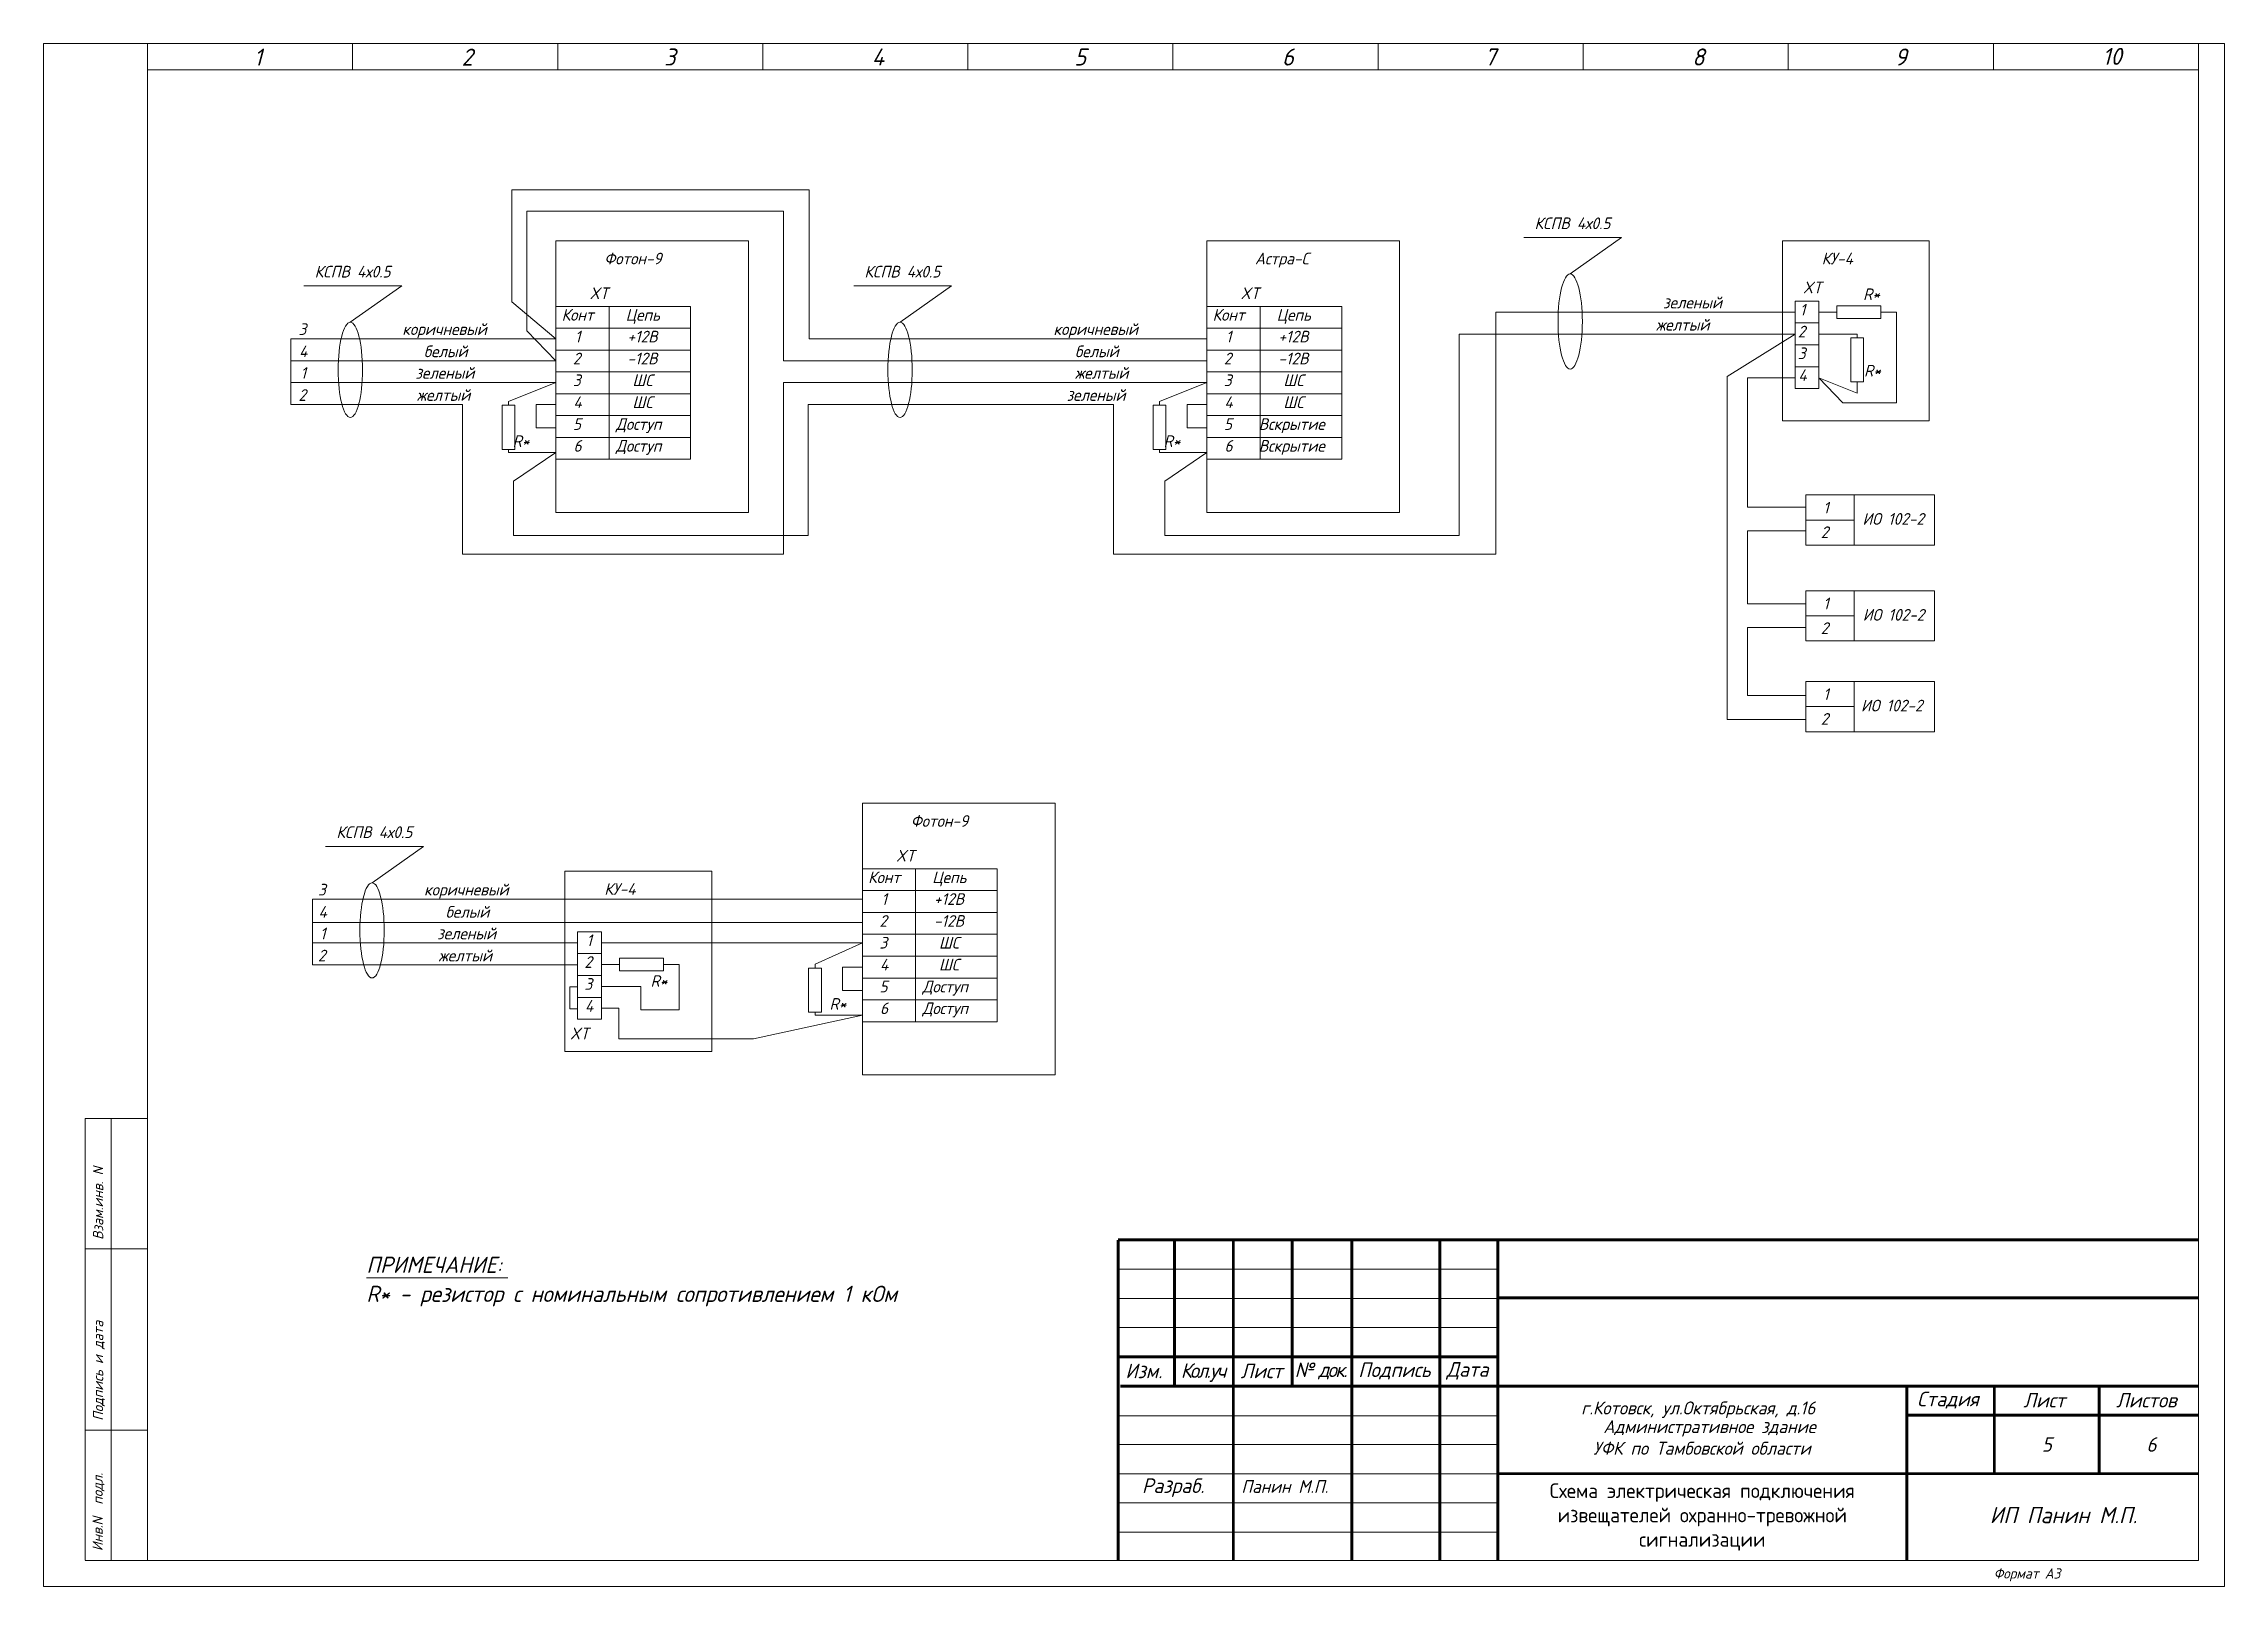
# Model space of a CAD drawing. Header units: inches. Extents: x -24 to 3888, y 393 to 1828.
# Drawn here: x 12.1 to 146.5, y 1161.6 to 1256.7 of the extents above; entities that cross this region are included whole.
import ezdxf

# ---------------------------------------------------------------- set-up
doc = ezdxf.new("R2010")
doc.units = ezdxf.units.IN
doc.header["$MEASUREMENT"] = 0
doc.linetypes.add('Caddy_Solid', pattern=[0])
doc.layers.add('DESC', color=7, linetype='Continuous')
doc.styles.get("Standard").update_dxf_attribs({"font": 'GOST_Common Italic_0.ttf'})

msp = doc.modelspace()

# ---------------------------------------------------------------- texts
at = {"layer": 'DESC', "lineweight": 15}
for s, height, p in [('1', 1.05, (25.02, 1255.32)), ('2', 1.05, (37.82, 1255.32)), ('3', 1.05, (50.3, 1255.33)), ('4', 1.05, (63.1, 1255.33)), ('5', 1.05, (75.58, 1255.33)), ('6', 1.05, (88.38, 1255.33)), ('7', 1.05, (100.86, 1255.33)), ('8', 1.05, (113.66, 1255.33)), ('9', 1.05, (126.14, 1255.33)), ('10', 1.048, (138.94, 1255.37)), ('Формат А3', 0.629, (132.24, 1162.12))]:
    msp.add_text(s, height=height, dxfattribs=at).set_placement(p)
for s, p in [('Взам.инв. N', (15.73, 1182.99)), ('Подпись и дата', (15.73, 1171.84)), ('Инв.N  подл.', (15.7, 1163.81))]:
    msp.add_text(s, height=0.6288, rotation=90, dxfattribs=at).set_placement(p)
at = {"layer": 'DESC', "color": 0, "lineweight": 15, "attachment_point": 1}
for s, width, heights, insert, char_height in [('КСПВ 4х0.5', 11.8019, [0.819], (103.94, 1245.97), 0.72), ('\\pi2.981;Фотон-9', 9.8953, [1.61], (43.63, 1243.8), 0.72), ('\\pi2.96136;Астра-С', 9.8953, [1.61], (83.75, 1243.8), 0.72), ('\\pi2.78066;КУ-4', 7.7595, [1.61], (118.86, 1243.8), 0.72), ('КСПВ 4х0.5', 7.3081, [1.09], (28.76, 1242.99), 0.72), ('КСПВ 4х0.5', 9.4651, [1.09], (62.64, 1242.99), 0.72), ('\\pi1.31405;XT', 2.603, [4.06], (119.17, 1242.02), 0.72), ('\\pi1.31405;XT', 2.603, [4.06], (44.39, 1241.66), 0.72), ('\\pi1.31405;XT', 2.603, [4.06], (84.51, 1241.66), 0.72), ('зеленый', 2.603, [0.786], (111.86, 1241.09), 0.72), ('\\pi1.17084;1', 2.603, [4.06], (119.12, 1240.65), 0.72), ('\\pi0.80102;R*', 2.603, [4.06], (123.39, 1241.6), 0.72), ('\\pi1.04621;3', 2.603, [0.786], (26.72, 1239.45), 0.72), ('\\pi-1.32761;коричневый', 2.603, [0.786], (35.49, 1239.45), 0.72), ('\\pi0.35132;Конт', 2.603, [4.06], (43.63, 1240.33), 0.72), ('\\pi1.02068;Цепь', 4.1599, [4.06], (46.91, 1240.33), 0.72), ('\\pi-1.32761;коричневый', 2.603, [0.786], (75.62, 1239.45), 0.72), ('\\pi0.35132;Конт', 2.603, [4.06], (83.75, 1240.33), 0.72), ('\\pi1.02068;Цепь', 4.1599, [4.06], (87.03, 1240.33), 0.72), ('\\pi-0.43252;желтый', 2.603, [0.786], (111.86, 1239.72), 0.72), ('\\pi1.04593;2', 2.603, [4.06], (119.12, 1239.3), 0.72), ('\\pi1.07921;4', 2.603, [0.786], (26.72, 1238.08), 0.72), ('белый', 2.603, [0.786], (35.49, 1238.08), 0.72), ('\\pi1.17084;1', 2.603, [4.06], (43.63, 1238.99), 0.72), ('\\pi1.12649;+12В', 4.1599, [4.06], (46.91, 1238.99), 0.72), ('белый', 2.603, [0.786], (75.62, 1238.08), 0.72), ('\\pi1.17084;1', 2.603, [4.06], (83.75, 1238.99), 0.72), ('\\pi1.12649;+12В', 4.1599, [4.06], (87.03, 1238.99), 0.72), ('\\pi1.04621;3', 2.603, [4.06], (119.12, 1237.96), 0.72), ('\\pi1.17084;1', 2.603, [0.786], (26.72, 1236.75), 0.72), ('\\pi-0.52088;зеленый', 2.603, [0.786], (35.49, 1236.75), 0.72), ('\\pi1.04593;2', 2.603, [4.06], (43.63, 1237.64), 0.72), ('\\pi1.12186;-12В', 4.1599, [4.06], (46.91, 1237.64), 0.72), ('желтый', 2.603, [0.786], (75.62, 1236.75), 0.72), ('\\pi1.04593;2', 2.603, [4.06], (83.75, 1237.64), 0.72), ('\\pi1.12186;-12В', 4.1599, [4.06], (87.03, 1237.64), 0.72), ('\\pi1.07921;4', 2.603, [4.06], (119.12, 1236.61), 0.72), ('\\pi0.80102;R*', 2.603, [4.06], (123.45, 1236.89), 0.72), ('\\pi1.04593;2', 2.603, [0.786], (26.72, 1235.39), 0.72), ('\\pi-0.43252;желтый', 2.603, [0.786], (35.49, 1235.39), 0.72), ('\\pi1.04621;3', 2.603, [4.06], (43.63, 1236.3), 0.72), ('\\pi1.43549;ШС', 4.1599, [4.06], (46.91, 1236.3), 0.72), ('\\pi-0.52088;зеленый', 2.603, [0.786], (75.62, 1235.39), 0.72), ('\\pi1.04621;3', 2.603, [4.06], (83.75, 1236.3), 0.72), ('\\pi1.43549;ШС', 4.1599, [4.06], (87.03, 1236.3), 0.72), ('\\pi1.07921;4', 2.603, [4.06], (43.63, 1234.95), 0.72), ('\\pi1.43549;ШС', 4.1599, [4.06], (46.91, 1234.95), 0.72), ('\\pi1.07921;4', 2.603, [4.06], (83.75, 1234.95), 0.72), ('\\pi1.43549;ШС', 4.1599, [4.06], (87.03, 1234.95), 0.72), ('\\pi0.80102;R*', 2.603, [4.06], (40.16, 1232.55), 0.72), ('\\pi1.04839;5', 2.603, [4.06], (43.63, 1233.6), 0.72), ('\\pi0.41768;Доступ', 4.1599, [4.06], (46.91, 1233.6), 0.72), ('\\pi0.80102;R*', 2.603, [4.06], (80.28, 1232.55), 0.72), ('\\pi1.04839;5', 2.603, [4.06], (83.75, 1233.6), 0.72), ('\\pi-0.08632;Вскрытие', 4.1599, [4.06], (87.03, 1233.6), 0.72), ('\\pi1.08384;6', 2.603, [4.06], (43.63, 1232.26), 0.72), ('\\pi0.41768;Доступ', 4.1599, [4.06], (46.91, 1232.26), 0.72), ('\\pi1.08384;6', 2.603, [4.06], (83.75, 1232.26), 0.72), ('\\pi-0.08632;Вскрытие', 4.1599, [4.06], (87.03, 1232.26), 0.72), ('\\pi1.17084;1', 2.603, [4.06], (120.56, 1228.45), 0.72), ('\\pi0.27252;ИО 102-2', 4.4347, [3.31], (123.88, 1227.76), 0.72), ('\\pi1.04593;2', 2.603, [4.06], (120.54, 1226.94), 0.72), ('\\pi1.17084;1', 2.603, [4.06], (120.56, 1222.55), 0.72), ('\\pi0.27252;ИО 102-2', 4.4347, [3.31], (123.9, 1221.85), 0.72), ('\\pi1.04593;2', 2.603, [4.06], (120.54, 1221.03), 0.72), ('\\pi1.17084;1', 2.603, [4.06], (120.56, 1216.96), 0.72), ('\\pi1.04593;2', 2.603, [4.06], (120.54, 1215.44), 0.72), ('\\pi0.27252;ИО 102-2', 4.4347, [3.31], (123.79, 1216.26), 0.72), ('\\pi2.981;Фотон-9', 9.8953, [1.61], (62.52, 1209.15), 0.72), ('\\pi1.31405;XT', 2.603, [4.06], (63.28, 1207.01), 0.72), ('\\pi0.35132;Конт', 2.603, [4.06], (62.52, 1205.68), 0.72), ('\\pi1.02068;Цепь', 4.1599, [4.06], (65.8, 1205.68), 0.72), ('\\pi1.04621;3', 2.603, [0.786], (27.92, 1204.92), 0.72), ('\\pi-1.32761;коричневый', 2.603, [0.786], (36.83, 1204.92), 0.72), ('\\pi2.78066;КУ-4', 7.7595, [1.61], (43.83, 1204.96), 0.72), ('\\pi1.17084;1', 2.603, [4.06], (62.52, 1204.34), 0.72), ('\\pi1.12649;+12В', 4.1599, [4.06], (65.8, 1204.34), 0.72), ('\\pi1.07921;4', 2.603, [0.786], (27.92, 1203.55), 0.72), ('белый', 2.603, [0.786], (36.83, 1203.55), 0.72), ('\\pi1.04593;2', 2.603, [4.06], (62.52, 1202.99), 0.72), ('\\pi1.12186;-12В', 4.1599, [4.06], (65.8, 1202.99), 0.72), ('\\pi1.17084;1', 2.603, [0.786], (27.92, 1202.22), 0.72), ('\\pi-0.52088;зеленый', 2.603, [0.786], (36.83, 1202.22), 0.72), ('\\pi1.17084;1', 2.603, [4.06], (44.34, 1201.8), 0.72), ('\\pi1.04621;3', 2.603, [4.06], (62.52, 1201.65), 0.72), ('\\pi1.43549;ШС', 4.1599, [4.06], (65.8, 1201.65), 0.72), ('\\pi1.04593;2', 2.603, [0.786], (27.92, 1200.86), 0.72), ('\\pi-0.43252;желтый', 2.603, [0.786], (36.83, 1200.86), 0.72), ('\\pi1.04593;2', 2.603, [4.06], (44.34, 1200.46), 0.72), ('\\pi1.07921;4', 2.603, [4.06], (62.52, 1200.3), 0.72), ('\\pi1.43549;ШС', 4.1599, [4.06], (65.8, 1200.3), 0.72), ('\\pi1.04621;3', 2.603, [4.06], (44.34, 1199.11), 0.72), ('\\pi0.80102;R*', 2.603, [4.06], (48.66, 1199.29), 0.72), ('\\pi1.04839;5', 2.603, [4.06], (62.52, 1198.95), 0.72), ('\\pi0.41768;Доступ', 4.1599, [4.06], (65.8, 1198.95), 0.72), ('\\pi1.07921;4', 2.603, [4.06], (44.34, 1197.76), 0.72), ('\\pi0.80102;R*', 2.603, [4.06], (59.69, 1197.88), 0.72), ('\\pi1.08384;6', 2.603, [4.06], (62.52, 1197.61), 0.72), ('\\pi0.41768;Доступ', 4.1599, [4.06], (65.8, 1197.61), 0.72), ('\\pi1.31405;XT', 2.603, [4.06], (43.19, 1196.06), 0.72), ('ПРИМЕЧАНИЕ:', 12.0546, [0.819], (31.95, 1181.95), 1), ('R* - резистор с номинальным сопротивлением 1 кОм', 34.4536, [0.857], (31.95, 1180.16), 1), ('\\pi21.61715;г.Котовск, ул.Октябрьская, д.16', 59.1919, [0], (85.2, 1173.03), 0.8), ('\\pi22.62291; Административное здание \\P\\pi22.49473;УФК по Тамбовской области', 59.1919, [0], (85.07, 1171.88), 0.8)]:
    msp.add_mtext_dynamic_manual_height_columns(s, width=width, gutter_width=1, heights=heights, dxfattribs=dict(at, insert=insert, char_height=char_height))
at = {"layer": 'DESC', "color": 0, "lineweight": 15}
note = msp.add_mtext_dynamic_manual_height_columns('КСПВ ', width=4.7916, gutter_width=1, heights=[0.819, 0], dxfattribs=dict(at, insert=(30.1, 1208.46), char_height=0.72, attachment_point=1))
for column, words in zip(note.columns.linked_columns, ['4х0.5']):
    column.text = words
at = {"layer": 'DESC', "color": 0, "lineweight": 15, "char_height": 0.9, "attachment_point": 5}
for s, insert, width in [('Изм.', (79.86, 1174.91), 3.4805), ('{\\T0.85;Кол.уч}', (83.5, 1174.81), 3.6119), ('Лист', (87.12, 1174.91), 3.6273), ('{\\T0.85;№ док.}', (90.77, 1174.91), 3.6803), ('Подпись', (95.31, 1174.91), 5.4), ('Дата', (99.81, 1174.91), 3.6), ('Стадия', (129.42, 1173.11), 5.4), ('Лист', (135.36, 1173.11), 6.48), ('Листов', (141.65, 1173.11), 6.0943), ('5', (135.51, 1170.38), 6.4543), ('6', (141.96, 1170.38), 6.4543), ('Разраб.', (81.67, 1167.72), 7.0924)]:
    msp.add_mtext(s, dxfattribs=dict(at, insert=insert, width=width))
at = {"layer": 'DESC', "lineweight": 15, "attachment_point": 5}
for s, insert, char_height, width in [('Панин М.П.', (88.55, 1167.79), 0.787, 6.3), ('{\\fGOST Common|b0|i0|c204|p34;Схема электрическая подключения извещателей охранно-тревожной сигнализации}', (114.28, 1165.91), 0.9, 25.2)]:
    msp.add_mtext(s, dxfattribs=dict(at, insert=insert, char_height=char_height, width=width))
at = {"layer": 'DESC', "lineweight": 15, "insert": (127.19, 1166.53), "char_height": 1, "attachment_point": 1}
msp.add_mtext_dynamic_manual_height_columns('\\pi4.80835;ИП Панин М.П.', width=17.9743, gutter_width=1, heights=[1.74], dxfattribs=at)

# ---------------------------------------------------------------- linework, layer by layer
at = {"layer": 'DESC', "linetype": 'Caddy_Solid', "lineweight": 15}
for p, q in [((18.46, 1255.08), (18.46, 1256.68)), ((31.1, 1255.08), (31.1, 1256.68)), ((43.74, 1255.08), (43.74, 1256.68)), ((56.38, 1255.08), (56.38, 1256.68)), ((69.02, 1255.08), (69.02, 1256.68)), ((81.66, 1255.08), (81.66, 1256.68)), ((94.3, 1255.08), (94.3, 1256.68)), ((106.94, 1255.08), (106.94, 1256.68)), ((119.58, 1255.08), (119.58, 1256.68)), ((132.22, 1255.08), (132.22, 1256.68)), ((144.86, 1255.08), (144.86, 1256.68)), ((18.46, 1255.06), (144.86, 1255.06)), ((18.46, 1255.06), (18.46, 1163.24)), ((144.86, 1255.06), (144.86, 1163.24)), ((14.62, 1163.26), (14.62, 1190.46)), ((14.62, 1190.46), (18.46, 1190.46)), ((16.22, 1190.46), (16.22, 1163.26)), ((14.62, 1182.44), (18.46, 1182.44)), ((14.62, 1171.26), (18.46, 1171.26)), ((144.86, 1163.24), (14.62, 1163.24))]:
    msp.add_line(p, q, dxfattribs=at)
at = {"layer": 'DESC', "color": 0, "lineweight": 15}
for p, q in [((40.92, 1240.77), (40.92, 1247.67)), ((40.92, 1247.67), (59.23, 1247.67)), ((59.23, 1247.67), (59.23, 1238.5)), ((41.84, 1238.98), (41.84, 1246.36)), ((41.84, 1246.36), (57.65, 1246.36)), ((57.65, 1246.36), (57.65, 1237.14)), ((109.31, 1244.73), (103.28, 1244.73)), ((106.14, 1242.5), (109.31, 1244.73)), ((34.13, 1241.75), (28.1, 1241.75)), ((30.96, 1239.51), (34.13, 1241.75)), ((43.63, 1238.5), (40.92, 1240.77)), ((68.01, 1241.75), (61.99, 1241.75)), ((64.84, 1239.51), (68.01, 1241.75)), ((120, 1240.81), (121.46, 1240.81)), ((120, 1240.81), (120, 1235.43)), ((121.46, 1240.81), (121.46, 1239.47)), ((125.29, 1240.53), (122.57, 1240.53)), ((122.57, 1240.53), (122.57, 1239.75)), ((125.29, 1239.75), (125.29, 1240.53)), ((43.63, 1240.49), (46.91, 1240.49)), ((46.91, 1240.49), (46.91, 1239.15)), ((46.91, 1240.49), (51.93, 1240.49)), ((51.93, 1240.49), (51.93, 1239.15)), ((83.75, 1240.49), (87.03, 1240.49)), ((87.03, 1240.49), (87.03, 1239.15)), ((87.03, 1240.49), (92.06, 1240.49)), ((92.06, 1240.49), (92.06, 1239.15)), ((101.56, 1225.23), (101.56, 1240.14)), ((101.56, 1240.14), (108.5, 1240.14)), ((120, 1240.14), (108.5, 1240.14)), ((121.46, 1239.47), (120, 1239.47)), ((120, 1239.47), (121.46, 1239.47)), ((122.38, 1240.14), (121.46, 1240.14)), ((121.46, 1239.47), (121.46, 1238.12)), ((122.57, 1240.14), (122.38, 1240.14)), ((122.57, 1239.75), (125.29, 1239.75)), ((125.29, 1240.14), (125.53, 1240.14)), ((125.53, 1240.14), (126.25, 1240.14)), ((126.25, 1240.14), (126.25, 1234.55)), ((43.63, 1238.5), (27.29, 1238.5)), ((27.29, 1238.5), (27.29, 1234.45)), ((43.63, 1237.14), (41.84, 1238.98)), ((46.91, 1239.15), (43.63, 1239.15)), ((43.63, 1239.15), (46.91, 1239.15)), ((51.93, 1239.15), (46.91, 1239.15)), ((46.91, 1239.15), (46.91, 1237.8)), ((46.91, 1239.15), (51.93, 1239.15)), ((51.93, 1239.15), (51.93, 1237.8)), ((59.23, 1238.5), (72.26, 1238.5)), ((83.75, 1238.5), (72.26, 1238.5)), ((87.03, 1239.15), (83.75, 1239.15)), ((83.75, 1239.15), (87.03, 1239.15)), ((92.06, 1239.15), (87.03, 1239.15)), ((87.03, 1239.15), (87.03, 1237.8)), ((87.03, 1239.15), (92.06, 1239.15)), ((92.06, 1239.15), (92.06, 1237.8)), ((99.29, 1226.37), (99.29, 1238.78)), ((99.29, 1238.78), (108.5, 1238.78)), ((120, 1238.78), (108.5, 1238.78)), ((120, 1238.78), (115.81, 1236.17)), ((121.46, 1238.12), (120, 1238.12)), ((120, 1238.12), (121.46, 1238.12)), ((121.46, 1238.79), (123.83, 1238.79)), ((121.46, 1238.12), (121.46, 1236.77)), ((124.22, 1238.56), (123.44, 1238.56)), ((123.44, 1238.56), (123.44, 1235.84)), ((123.83, 1238.79), (123.83, 1238.73)), ((123.83, 1238.56), (123.83, 1238.74)), ((124.22, 1235.84), (124.22, 1238.56)), ((43.63, 1237.14), (27.29, 1237.14)), ((46.91, 1237.8), (43.63, 1237.8)), ((43.63, 1237.8), (46.91, 1237.8)), ((51.93, 1237.8), (46.91, 1237.8)), ((46.91, 1237.8), (46.91, 1236.46)), ((46.91, 1237.8), (51.93, 1237.8)), ((51.93, 1237.8), (51.93, 1236.46)), ((57.65, 1237.14), (72.65, 1237.14)), ((83.75, 1237.14), (72.26, 1237.14)), ((87.03, 1237.8), (83.75, 1237.8)), ((83.75, 1237.8), (87.03, 1237.8)), ((92.06, 1237.8), (87.03, 1237.8)), ((87.03, 1237.8), (87.03, 1236.46)), ((87.03, 1237.8), (92.06, 1237.8)), ((92.06, 1237.8), (92.06, 1236.46)), ((121.46, 1236.77), (120, 1236.77)), ((120, 1236.77), (121.46, 1236.77)), ((121.46, 1236.77), (121.46, 1235.43)), ((43.63, 1235.81), (27.29, 1235.81)), ((40.71, 1234.64), (43.63, 1235.81)), ((46.91, 1236.46), (43.63, 1236.46)), ((43.63, 1236.46), (46.91, 1236.46)), ((51.93, 1236.46), (46.91, 1236.46)), ((46.91, 1236.46), (46.91, 1235.11)), ((46.91, 1236.46), (51.93, 1236.46)), ((51.93, 1236.46), (51.93, 1235.11)), ((57.65, 1225.23), (57.65, 1235.81)), ((57.65, 1235.81), (72.26, 1235.81)), ((83.75, 1235.81), (72.26, 1235.81)), ((80.83, 1234.64), (83.75, 1235.81)), ((87.03, 1236.46), (83.75, 1236.46)), ((83.75, 1236.46), (87.03, 1236.46)), ((92.06, 1236.46), (87.03, 1236.46)), ((87.03, 1236.46), (87.03, 1235.11)), ((87.03, 1236.46), (92.06, 1236.46)), ((92.06, 1236.46), (92.06, 1235.11)), ((115.81, 1236.17), (115.81, 1215.04)), ((117.06, 1228.12), (117.06, 1236.1)), ((117.06, 1236.1), (120, 1236.1)), ((120, 1235.43), (121.46, 1235.43)), ((122.94, 1234.55), (121.46, 1236.1)), ((123.83, 1235.14), (121.46, 1236.1)), ((123.44, 1235.84), (124.22, 1235.84)), ((123.83, 1235.84), (123.83, 1235.6)), ((123.83, 1235.6), (123.83, 1235.14)), ((37.88, 1234.45), (27.29, 1234.45)), ((37.88, 1234.45), (37.88, 1225.23)), ((40.31, 1234.4), (40.31, 1231.68)), ((41.1, 1234.4), (40.31, 1234.4)), ((40.71, 1234.4), (40.71, 1234.64)), ((41.1, 1231.68), (41.1, 1234.4)), ((43.63, 1234.45), (42.41, 1234.45)), ((42.41, 1234.45), (42.41, 1233)), ((46.91, 1235.11), (43.63, 1235.11)), ((43.63, 1235.11), (46.91, 1235.11)), ((51.93, 1235.11), (46.91, 1235.11)), ((46.91, 1235.11), (46.91, 1233.76)), ((46.91, 1235.11), (51.93, 1235.11)), ((51.93, 1235.11), (51.93, 1233.76)), ((59.17, 1226.37), (59.17, 1234.45)), ((59.17, 1234.45), (72.26, 1234.45)), ((78, 1234.45), (72.26, 1234.45)), ((78, 1234.45), (78, 1225.23)), ((80.44, 1234.4), (80.44, 1231.68)), ((81.22, 1234.4), (80.44, 1234.4)), ((80.83, 1234.4), (80.83, 1234.64)), ((81.22, 1231.68), (81.22, 1234.4)), ((83.75, 1234.45), (82.54, 1234.45)), ((82.54, 1234.45), (82.54, 1233)), ((87.03, 1235.11), (83.75, 1235.11)), ((83.75, 1235.11), (87.03, 1235.11)), ((92.06, 1235.11), (87.03, 1235.11)), ((87.03, 1235.11), (87.03, 1233.76)), ((87.03, 1235.11), (92.06, 1235.11)), ((92.06, 1235.11), (92.06, 1233.76)), ((126.25, 1234.55), (122.94, 1234.55)), ((42.41, 1233), (43.63, 1233)), ((46.91, 1233.76), (43.63, 1233.76)), ((43.63, 1233.76), (46.91, 1233.76)), ((51.93, 1233.76), (46.91, 1233.76)), ((46.91, 1233.76), (46.91, 1232.42)), ((46.91, 1233.76), (51.93, 1233.76)), ((51.93, 1233.76), (51.93, 1232.42)), ((82.54, 1233), (83.75, 1233)), ((87.03, 1233.76), (83.75, 1233.76)), ((83.75, 1233.76), (87.03, 1233.76)), ((92.06, 1233.76), (87.03, 1233.76)), ((87.03, 1233.76), (87.03, 1232.42)), ((87.03, 1233.76), (92.06, 1233.76)), ((92.06, 1233.76), (92.06, 1232.42)), ((40.31, 1231.68), (41.1, 1231.68)), ((40.71, 1231.68), (40.71, 1231.49)), ((40.71, 1231.49), (43.63, 1231.49)), ((43.63, 1231.49), (41.02, 1229.73)), ((46.91, 1232.42), (43.63, 1232.42)), ((43.63, 1232.42), (46.91, 1232.42)), ((51.93, 1232.42), (46.91, 1232.42)), ((46.91, 1232.42), (46.91, 1231.07)), ((46.91, 1232.42), (51.93, 1232.42)), ((51.93, 1232.42), (51.93, 1231.07)), ((80.44, 1231.68), (81.22, 1231.68)), ((80.83, 1231.68), (80.83, 1231.49)), ((80.83, 1231.49), (83.75, 1231.49)), ((83.75, 1231.49), (81.15, 1229.73)), ((87.03, 1232.42), (83.75, 1232.42)), ((83.75, 1232.42), (87.03, 1232.42)), ((92.06, 1232.42), (87.03, 1232.42)), ((87.03, 1232.42), (87.03, 1231.07)), ((87.03, 1232.42), (92.06, 1232.42)), ((92.06, 1232.42), (92.06, 1231.07)), ((46.91, 1231.07), (43.63, 1231.07)), ((51.93, 1231.07), (46.91, 1231.07)), ((87.03, 1231.07), (83.75, 1231.07)), ((92.06, 1231.07), (87.03, 1231.07)), ((41.02, 1229.73), (41.02, 1226.37)), ((81.15, 1229.73), (81.15, 1226.37)), ((120.67, 1228.12), (117.06, 1228.12)), ((120.67, 1227.33), (123.64, 1227.33)), ((41.02, 1226.37), (59.17, 1226.37)), ((81.15, 1226.37), (99.29, 1226.37)), ((117.06, 1222.16), (117.06, 1226.66)), ((117.06, 1226.66), (120.67, 1226.66)), ((37.88, 1225.23), (57.65, 1225.23)), ((78, 1225.23), (101.56, 1225.23)), ((120.67, 1222.16), (117.06, 1222.16)), ((117.06, 1216.52), (117.06, 1220.7)), ((117.06, 1220.7), (120.67, 1220.7)), ((120.67, 1221.43), (123.64, 1221.43)), ((120.67, 1216.52), (117.06, 1216.52)), ((115.81, 1215.04), (120.67, 1215.04)), ((120.67, 1215.84), (123.64, 1215.84)), ((35.46, 1207.22), (29.44, 1207.22)), ((32.3, 1204.98), (35.46, 1207.22)), ((62.52, 1205.85), (65.8, 1205.85)), ((65.8, 1205.85), (65.8, 1204.5)), ((65.8, 1205.85), (70.82, 1205.85)), ((70.82, 1205.85), (70.82, 1204.5)), ((65.8, 1204.5), (62.52, 1204.5)), ((62.52, 1204.5), (65.8, 1204.5)), ((70.82, 1204.5), (65.8, 1204.5)), ((65.8, 1204.5), (65.8, 1203.15)), ((65.8, 1204.5), (70.82, 1204.5)), ((70.82, 1204.5), (70.82, 1203.15)), ((62.52, 1203.97), (28.63, 1203.97)), ((28.63, 1203.97), (28.63, 1199.92)), ((65.8, 1203.15), (62.52, 1203.15)), ((62.52, 1203.15), (65.8, 1203.15)), ((70.82, 1203.15), (65.8, 1203.15)), ((65.8, 1203.15), (65.8, 1201.81)), ((65.8, 1203.15), (70.82, 1203.15)), ((70.82, 1203.15), (70.82, 1201.81)), ((62.52, 1202.53), (28.63, 1202.53)), ((44.97, 1201.96), (46.43, 1201.96)), ((44.97, 1201.96), (44.97, 1196.58)), ((46.43, 1201.96), (46.43, 1200.62)), ((65.8, 1201.81), (62.52, 1201.81)), ((62.52, 1201.81), (65.8, 1201.81)), ((70.82, 1201.81), (65.8, 1201.81)), ((65.8, 1201.81), (65.8, 1200.46)), ((65.8, 1201.81), (70.82, 1201.81)), ((70.82, 1201.81), (70.82, 1200.46)), ((44.97, 1201.28), (28.63, 1201.28)), ((46.43, 1200.62), (44.97, 1200.62)), ((44.97, 1200.62), (46.43, 1200.62)), ((46.43, 1201.29), (62.52, 1201.29)), ((46.43, 1200.62), (46.43, 1199.27)), ((50.26, 1200.34), (47.54, 1200.34)), ((47.54, 1200.34), (47.54, 1199.55)), ((50.26, 1199.55), (50.26, 1200.34)), ((59.6, 1199.97), (62.52, 1201.29)), ((65.8, 1200.46), (62.52, 1200.46)), ((62.52, 1200.46), (65.8, 1200.46)), ((70.82, 1200.46), (65.8, 1200.46)), ((65.8, 1200.46), (65.8, 1199.11)), ((65.8, 1200.46), (70.82, 1200.46)), ((70.82, 1200.46), (70.82, 1199.11)), ((44.97, 1199.92), (28.63, 1199.92)), ((46.43, 1199.27), (44.97, 1199.27)), ((44.97, 1199.27), (46.43, 1199.27)), ((47.35, 1199.94), (46.43, 1199.94)), ((46.43, 1199.27), (46.43, 1197.92)), ((47.54, 1199.94), (47.35, 1199.94)), ((47.54, 1199.55), (50.26, 1199.55)), ((50.26, 1199.94), (50.5, 1199.94)), ((50.5, 1199.94), (51.22, 1199.94)), ((51.22, 1199.94), (51.22, 1197.15)), ((59.2, 1199.73), (59.2, 1197.01)), ((59.99, 1199.73), (59.2, 1199.73)), ((59.6, 1199.73), (59.6, 1199.97)), ((59.99, 1197.01), (59.99, 1199.73)), ((62.52, 1199.78), (61.3, 1199.78)), ((61.3, 1199.78), (61.3, 1198.34)), ((65.8, 1199.11), (62.52, 1199.11)), ((62.52, 1199.11), (65.8, 1199.11)), ((70.82, 1199.11), (65.8, 1199.11)), ((65.8, 1199.11), (65.8, 1197.77)), ((65.8, 1199.11), (70.82, 1199.11)), ((70.82, 1199.11), (70.82, 1197.77)), ((44.97, 1198.57), (44.48, 1198.57)), ((44.48, 1198.57), (44.48, 1197.22)), ((46.43, 1197.92), (44.97, 1197.92)), ((44.97, 1197.92), (46.43, 1197.92)), ((48.86, 1198.6), (46.43, 1198.6)), ((46.43, 1197.92), (46.43, 1196.58)), ((48.86, 1197.15), (48.86, 1198.6)), ((61.3, 1198.34), (62.52, 1198.34)), ((65.8, 1197.77), (62.52, 1197.77)), ((62.52, 1197.77), (65.8, 1197.77)), ((70.82, 1197.77), (65.8, 1197.77)), ((65.8, 1197.77), (65.8, 1196.42)), ((65.8, 1197.77), (70.82, 1197.77)), ((70.82, 1197.77), (70.82, 1196.42)), ((44.48, 1197.22), (44.97, 1197.22)), ((44.97, 1196.58), (46.43, 1196.58)), ((46.43, 1197.25), (47.5, 1197.25)), ((47.5, 1197.25), (47.5, 1195.36)), ((51.22, 1197.15), (48.86, 1197.15)), ((55.8, 1195.36), (62.52, 1196.82)), ((59.2, 1197.01), (59.99, 1197.01)), ((59.6, 1197.01), (59.6, 1196.82)), ((59.6, 1196.82), (62.52, 1196.82)), ((65.8, 1196.42), (62.52, 1196.42)), ((70.82, 1196.42), (65.8, 1196.42)), ((47.5, 1195.36), (55.8, 1195.36)), ((31.95, 1180.65), (40.67, 1180.65))]:
    msp.add_line(p, q, dxfattribs=at)
at = {"layer": 'DESC', "color": 7, "lineweight": 15}
for p, q in [((78.28, 1181.18), (101.68, 1181.18)), ((78.28, 1179.38), (101.68, 1179.38)), ((78.28, 1170.38), (101.68, 1170.38)), ((78.28, 1168.58), (101.68, 1168.58)), ((78.28, 1166.78), (101.68, 1166.78)), ((78.26, 1164.98), (101.68, 1164.98))]:
    msp.add_line(p, q, dxfattribs=at)
at = {"layer": 'DESC', "color": 7, "linetype": 'Continuous', "lineweight": 15}
for p, q in [((78.35, 1177.58), (101.71, 1177.58)), ((78.35, 1172.14), (101.61, 1172.14))]:
    msp.add_line(p, q, dxfattribs=at)
at = {"layer": 'DESC', "lineweight": 15}
msp.add_lwpolyline([(12.06, 1161.64), (146.46, 1161.64), (146.46, 1256.68), (12.06, 1256.68)], close=True, dxfattribs=at)
at = {"layer": 'DESC', "color": 0, "lineweight": 15}
for points in [[(43.63, 1244.54), (55.5, 1244.54), (55.5, 1227.8), (43.63, 1227.8)], [(83.75, 1244.54), (95.63, 1244.54), (95.63, 1227.8), (83.75, 1227.8)], [(119.22, 1233.44), (128.26, 1233.44), (128.26, 1244.54), (119.22, 1244.54)], [(120.67, 1228.88), (128.6, 1228.88), (128.6, 1225.79), (120.67, 1225.79)], [(120.67, 1228.88), (123.64, 1228.88), (123.64, 1225.79), (120.67, 1225.79)], [(120.67, 1222.97), (128.6, 1222.97), (128.6, 1219.88), (120.67, 1219.88)], [(120.67, 1222.97), (123.64, 1222.97), (123.64, 1219.88), (120.67, 1219.88)], [(120.67, 1217.38), (128.6, 1217.38), (128.6, 1214.29), (120.67, 1214.29)], [(120.67, 1217.38), (123.64, 1217.38), (123.64, 1214.29), (120.67, 1214.29)], [(62.52, 1209.89), (74.39, 1209.89), (74.39, 1193.15), (62.52, 1193.15)], [(44.19, 1194.59), (53.23, 1194.59), (53.23, 1205.69), (44.19, 1205.69)]]:
    msp.add_lwpolyline(points, close=True, dxfattribs=at)
at = {"layer": 'DESC', "color": 7, "lineweight": 15}
for points, const_width in [([(78.28, 1182.98), (144.86, 1182.98)], 0.18), ([(78.28, 1182.98), (78.28, 1163.24)], 0.18), ([(85.38, 1182.98), (85.38, 1163.24)], 0.18), ([(92.68, 1182.98), (92.68, 1163.24)], 0.18), ([(98.11, 1182.93), (98.11, 1163.24)], 0.18), ([(101.68, 1182.98), (101.68, 1163.24)], 0.18), ([(101.69, 1179.41), (144.86, 1179.41)], 0.18), ([(78.28, 1175.78), (101.68, 1175.78)], 0.18), ([(126.88, 1173.95), (126.88, 1163.24)], 0.18), ([(132.28, 1173.95), (132.28, 1168.58)], 0.18), ([(101.68, 1172.18), (101.68, 1172.18)], 0.072), ([(126.88, 1172.18), (144.86, 1172.18)], 0.18), ([(101.68, 1168.58), (144.86, 1168.58)], 0.18)]:
    msp.add_lwpolyline(points, dxfattribs=dict(at, const_width=const_width))
at = {"layer": 'DESC', "color": 7, "linetype": 'Continuous', "lineweight": 15, "const_width": 0.18}
for points in [[(81.76, 1174.07), (81.76, 1182.98)], [(89, 1173.97), (89, 1182.98)], [(78.41, 1173.97), (144.86, 1173.97)]]:
    msp.add_lwpolyline(points, dxfattribs=at)
at = {"layer": 'DESC', "linetype": 'Continuous', "lineweight": 15, "const_width": 0.18}
msp.add_lwpolyline([(138.74, 1173.97), (138.74, 1168.58)], dxfattribs=at)
at = {"layer": 'DESC', "color": 0, "lineweight": 15}
for centre in [(106.14, 1239.56), (30.96, 1236.58), (64.84, 1236.58), (32.3, 1202.05)]:
    msp.add_ellipse(centre, major_axis=(0, -2.93), ratio=0.255671, dxfattribs=at)

msp.set_redraw_order([(e.dxf.handle, doc.entitydb.next_handle()) for e in msp.query("TEXT MTEXT ATTDEF DIMENSION ARC_DIMENSION")])  # texts and dimensions are drawn at this point

doc.saveas('drawing.dxf')
